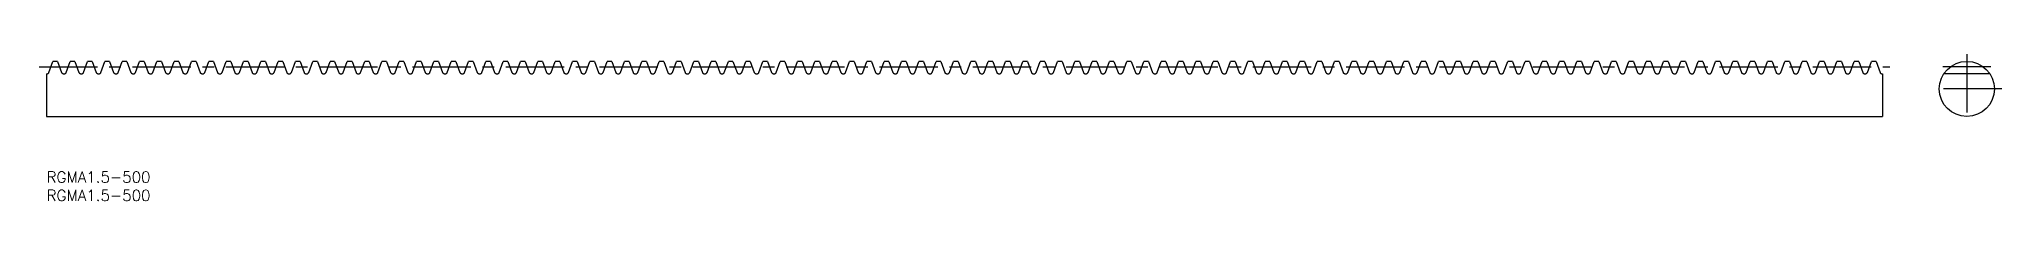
# Model space of a CAD drawing. Extents: x -2 to 532, y -8 to 32.
import ezdxf

# ---------------------------------------------------------------- set-up
doc = ezdxf.new("R2010")
doc.units = 0
doc.header["$LTSCALE"] = 0.5
doc.linetypes.add('CENTER', pattern=[50.8, 31.75, -6.35, 6.35, -6.35])
for name, color, linetype in [('MSM_CENTER', 1, 'CENTER'), ('MSM_CONTINUOUS', 7, 'CONTINUOUS'), ('MSM_PART_NUMBER', 7, 'CONTINUOUS')]:
    doc.layers.add(name, color=color, linetype=linetype)
doc.styles.get("Standard").update_dxf_attribs({"font": 'txt.shx', "height": 3, "bigfont": 'bigfont.shx'})

# ---------------------------------------------------------------- blocks, each defined once
blk = doc.blocks.new('*U2')
at = {"layer": 'MSM_PART_NUMBER'}
blk.add_text('RGMA1.5-500', height=3, dxfattribs=at).set_placement((0, -3))
blk = doc.blocks.new('*U3')
at = {"layer": 'MSM_PART_NUMBER'}
blk.add_text('RGMA1.5-500', height=3, dxfattribs=at).set_placement((0, -8))

msp = doc.modelspace()

# ---------------------------------------------------------------- linework, layer by layer
at = {"layer": 'MSM_CENTER'}
for p, q in [((-2, 28.5), (501.51, 28.5)), ((529, 28.5), (516, 28.5)), ((522.5, 32), (522.5, 13)), ((532, 22.5), (513, 22.5))]:
    msp.add_line(p, q, dxfattribs=at)
at = {"layer": 'MSM_CONTINUOUS'}
for p, q in [((0.63, 27), (1.72, 30)), ((2.99, 30), (1.72, 30)), ((2.99, 30), (4.08, 27)), ((5.34, 27), (6.43, 30)), ((7.7, 30), (6.43, 30)), ((7.7, 30), (8.79, 27)), ((10.05, 27), (11.15, 30)), ((12.41, 30), (11.15, 30)), ((12.41, 30), (13.5, 27)), ((14.77, 27), (15.86, 30)), ((17.12, 30), (15.86, 30)), ((17.12, 30), (18.22, 27)), ((19.48, 27), (20.57, 30)), ((21.84, 30), (20.57, 30)), ((21.84, 30), (22.93, 27)), ((24.19, 27), (25.28, 30)), ((26.55, 30), (25.28, 30)), ((26.55, 30), (27.64, 27)), ((28.9, 27), (30, 30)), ((31.26, 30), (30, 30)), ((31.26, 30), (32.35, 27)), ((33.62, 27), (34.71, 30)), ((35.97, 30), (34.71, 30)), ((35.97, 30), (37.06, 27)), ((38.33, 27), (39.42, 30)), ((40.69, 30), (39.42, 30)), ((40.69, 30), (41.78, 27)), ((43.04, 27), (44.13, 30)), ((45.4, 30), (44.13, 30)), ((45.4, 30), (46.49, 27)), ((47.75, 27), (48.85, 30)), ((50.11, 30), (48.85, 30)), ((50.11, 30), (51.2, 27)), ((52.47, 27), (53.56, 30)), ((54.82, 30), (53.56, 30)), ((54.82, 30), (55.91, 27)), ((57.18, 27), (58.27, 30)), ((59.53, 30), (58.27, 30)), ((59.53, 30), (60.63, 27)), ((61.89, 27), (62.98, 30)), ((64.25, 30), (62.98, 30)), ((64.25, 30), (65.34, 27)), ((66.6, 27), (67.7, 30)), ((68.96, 30), (67.7, 30)), ((68.96, 30), (70.05, 27)), ((71.32, 27), (72.41, 30)), ((73.67, 30), (72.41, 30)), ((73.67, 30), (74.76, 27)), ((76.03, 27), (77.12, 30)), ((78.38, 30), (77.12, 30)), ((78.38, 30), (79.48, 27)), ((80.74, 27), (81.83, 30)), ((83.1, 30), (81.83, 30)), ((83.1, 30), (84.19, 27)), ((85.45, 27), (86.55, 30)), ((87.81, 30), (86.55, 30)), ((87.81, 30), (88.9, 27)), ((90.17, 27), (91.26, 30)), ((92.52, 30), (91.26, 30)), ((92.52, 30), (93.61, 27)), ((94.88, 27), (95.97, 30)), ((97.23, 30), (95.97, 30)), ((97.23, 30), (98.33, 27)), ((99.59, 27), (100.68, 30)), ((101.95, 30), (100.68, 30)), ((101.95, 30), (103.04, 27)), ((104.3, 27), (105.39, 30)), ((106.66, 30), (105.39, 30)), ((106.66, 30), (107.75, 27)), ((109.02, 27), (110.11, 30)), ((111.37, 30), (110.11, 30)), ((111.37, 30), (112.46, 27)), ((113.73, 27), (114.82, 30)), ((116.08, 30), (114.82, 30)), ((116.08, 30), (117.18, 27)), ((118.44, 27), (119.53, 30)), ((120.8, 30), (119.53, 30)), ((120.8, 30), (121.89, 27)), ((123.15, 27), (124.24, 30)), ((125.51, 30), (124.24, 30)), ((125.51, 30), (126.6, 27)), ((127.86, 27), (128.96, 30)), ((130.22, 30), (128.96, 30)), ((130.22, 30), (131.31, 27)), ((132.58, 27), (133.67, 30)), ((134.93, 30), (133.67, 30)), ((134.93, 30), (136.03, 27)), ((137.29, 27), (138.38, 30)), ((139.65, 30), (138.38, 30)), ((139.65, 30), (140.74, 27)), ((142, 27), (143.09, 30)), ((144.36, 30), (143.09, 30)), ((144.36, 30), (145.45, 27)), ((146.71, 27), (147.81, 30)), ((149.07, 30), (147.81, 30)), ((149.07, 30), (150.16, 27)), ((151.43, 27), (152.52, 30)), ((153.78, 30), (152.52, 30)), ((153.78, 30), (154.87, 27)), ((156.14, 27), (157.23, 30)), ((158.5, 30), (157.23, 30)), ((158.5, 30), (159.59, 27)), ((160.85, 27), (161.94, 30)), ((163.21, 30), (161.94, 30)), ((163.21, 30), (164.3, 27)), ((165.56, 27), (166.66, 30)), ((167.92, 30), (166.66, 30)), ((167.92, 30), (169.01, 27)), ((170.28, 27), (171.37, 30)), ((172.63, 30), (171.37, 30)), ((172.63, 30), (173.72, 27)), ((174.99, 27), (176.08, 30)), ((177.34, 30), (176.08, 30)), ((177.34, 30), (178.44, 27)), ((179.7, 27), (180.79, 30)), ((182.06, 30), (180.79, 30)), ((182.06, 30), (183.15, 27)), ((184.41, 27), (185.51, 30)), ((186.77, 30), (185.51, 30)), ((186.77, 30), (187.86, 27)), ((189.13, 27), (190.22, 30)), ((191.48, 30), (190.22, 30)), ((191.48, 30), (192.57, 27)), ((193.84, 27), (194.93, 30)), ((196.19, 30), (194.93, 30)), ((196.19, 30), (197.29, 27)), ((198.55, 27), (199.64, 30)), ((200.91, 30), (199.64, 30)), ((200.91, 30), (202, 27)), ((203.26, 27), (204.36, 30)), ((205.62, 30), (204.36, 30)), ((205.62, 30), (206.71, 27)), ((207.98, 27), (209.07, 30)), ((210.33, 30), (209.07, 30)), ((210.33, 30), (211.42, 27)), ((212.69, 27), (213.78, 30)), ((215.04, 30), (213.78, 30)), ((215.04, 30), (216.14, 27)), ((217.4, 27), (218.49, 30)), ((219.76, 30), (218.49, 30)), ((219.76, 30), (220.85, 27)), ((222.11, 27), (223.2, 30)), ((224.47, 30), (223.2, 30)), ((224.47, 30), (225.56, 27)), ((226.83, 27), (227.92, 30)), ((229.18, 30), (227.92, 30)), ((229.18, 30), (230.27, 27)), ((231.54, 27), (232.63, 30)), ((233.89, 30), (232.63, 30)), ((233.89, 30), (234.99, 27)), ((236.25, 27), (237.34, 30)), ((238.61, 30), (237.34, 30)), ((238.61, 30), (239.7, 27)), ((240.96, 27), (242.05, 30)), ((243.32, 30), (242.05, 30)), ((243.32, 30), (244.41, 27)), ((245.67, 27), (246.77, 30)), ((248.03, 30), (246.77, 30)), ((248.03, 30), (249.12, 27)), ((250.39, 27), (251.48, 30)), ((252.74, 30), (251.48, 30)), ((252.74, 30), (253.84, 27)), ((255.1, 27), (256.19, 30)), ((257.46, 30), (256.19, 30)), ((257.46, 30), (258.55, 27)), ((259.81, 27), (260.9, 30)), ((262.17, 30), (260.9, 30)), ((262.17, 30), (263.26, 27)), ((264.52, 27), (265.62, 30)), ((266.88, 30), (265.62, 30)), ((266.88, 30), (267.97, 27)), ((269.24, 27), (270.33, 30)), ((271.59, 30), (270.33, 30)), ((271.59, 30), (272.68, 27)), ((273.95, 27), (275.04, 30)), ((276.31, 30), (275.04, 30)), ((276.31, 30), (277.4, 27)), ((278.66, 27), (279.75, 30)), ((281.02, 30), (279.75, 30)), ((281.02, 30), (282.11, 27)), ((283.37, 27), (284.47, 30)), ((285.73, 30), (284.47, 30)), ((285.73, 30), (286.82, 27)), ((288.09, 27), (289.18, 30)), ((290.44, 30), (289.18, 30)), ((290.44, 30), (291.53, 27)), ((292.8, 27), (293.89, 30)), ((295.15, 30), (293.89, 30)), ((295.15, 30), (296.25, 27)), ((297.51, 27), (298.6, 30)), ((299.87, 30), (298.6, 30)), ((299.87, 30), (300.96, 27)), ((302.22, 27), (303.32, 30)), ((304.58, 30), (303.32, 30)), ((304.58, 30), (305.67, 27)), ((306.94, 27), (308.03, 30)), ((309.29, 30), (308.03, 30)), ((309.29, 30), (310.38, 27)), ((311.65, 27), (312.74, 30)), ((314, 30), (312.74, 30)), ((314, 30), (315.1, 27)), ((316.36, 27), (317.45, 30)), ((318.72, 30), (317.45, 30)), ((318.72, 30), (319.81, 27)), ((321.07, 27), (322.17, 30)), ((323.43, 30), (322.17, 30)), ((323.43, 30), (324.52, 27)), ((325.79, 27), (326.88, 30)), ((328.14, 30), (326.88, 30)), ((328.14, 30), (329.23, 27)), ((330.5, 27), (331.59, 30)), ((332.85, 30), (331.59, 30)), ((332.85, 30), (333.95, 27)), ((335.21, 27), (336.3, 30)), ((337.57, 30), (336.3, 30)), ((337.57, 30), (338.66, 27)), ((339.92, 27), (341.01, 30)), ((342.28, 30), (341.01, 30)), ((342.28, 30), (343.37, 27)), ((344.64, 27), (345.73, 30)), ((346.99, 30), (345.73, 30)), ((346.99, 30), (348.08, 27)), ((349.35, 27), (350.44, 30)), ((351.7, 30), (350.44, 30)), ((351.7, 30), (352.8, 27)), ((354.06, 27), (355.15, 30)), ((356.42, 30), (355.15, 30)), ((356.42, 30), (357.51, 27)), ((358.77, 27), (359.86, 30)), ((361.13, 30), (359.86, 30)), ((361.13, 30), (362.22, 27)), ((363.48, 27), (364.58, 30)), ((365.84, 30), (364.58, 30)), ((365.84, 30), (366.93, 27)), ((368.2, 27), (369.29, 30)), ((370.55, 30), (369.29, 30)), ((370.55, 30), (371.65, 27)), ((372.91, 27), (374, 30)), ((375.27, 30), (374, 30)), ((375.27, 30), (376.36, 27)), ((377.62, 27), (378.71, 30)), ((379.98, 30), (378.71, 30)), ((379.98, 30), (381.07, 27)), ((382.33, 27), (383.43, 30)), ((384.69, 30), (383.43, 30)), ((384.69, 30), (385.78, 27)), ((387.05, 27), (388.14, 30)), ((389.4, 30), (388.14, 30)), ((389.4, 30), (390.49, 27)), ((391.76, 27), (392.85, 30)), ((394.12, 30), (392.85, 30)), ((394.12, 30), (395.21, 27)), ((396.47, 27), (397.56, 30)), ((398.83, 30), (397.56, 30)), ((398.83, 30), (399.92, 27)), ((401.18, 27), (402.28, 30)), ((403.54, 30), (402.28, 30)), ((403.54, 30), (404.63, 27)), ((405.9, 27), (406.99, 30)), ((408.25, 30), (406.99, 30)), ((408.25, 30), (409.34, 27)), ((410.61, 27), (411.7, 30)), ((412.96, 30), (411.7, 30)), ((412.96, 30), (414.06, 27)), ((415.32, 27), (416.41, 30)), ((417.68, 30), (416.41, 30)), ((417.68, 30), (418.77, 27)), ((420.03, 27), (421.13, 30)), ((422.39, 30), (421.13, 30)), ((422.39, 30), (423.48, 27)), ((424.75, 27), (425.84, 30)), ((427.1, 30), (425.84, 30)), ((427.1, 30), (428.19, 27)), ((429.46, 27), (430.55, 30)), ((431.81, 30), (430.55, 30)), ((431.81, 30), (432.91, 27)), ((434.17, 27), (435.26, 30)), ((436.53, 30), (435.26, 30)), ((436.53, 30), (437.62, 27)), ((438.88, 27), (439.98, 30)), ((441.24, 30), (439.98, 30)), ((441.24, 30), (442.33, 27)), ((443.6, 27), (444.69, 30)), ((445.95, 30), (444.69, 30)), ((445.95, 30), (447.04, 27)), ((448.31, 27), (449.4, 30)), ((450.66, 30), (449.4, 30)), ((450.66, 30), (451.76, 27)), ((453.02, 27), (454.11, 30)), ((455.38, 30), (454.11, 30)), ((455.38, 30), (456.47, 27)), ((457.73, 27), (458.82, 30)), ((460.09, 30), (458.82, 30)), ((460.09, 30), (461.18, 27)), ((462.45, 27), (463.54, 30)), ((464.8, 30), (463.54, 30)), ((464.8, 30), (465.89, 27)), ((467.16, 27), (468.25, 30)), ((469.51, 30), (468.25, 30)), ((469.51, 30), (470.61, 27)), ((471.87, 27), (472.96, 30)), ((474.23, 30), (472.96, 30)), ((474.23, 30), (475.32, 27)), ((476.58, 27), (477.67, 30)), ((478.94, 30), (477.67, 30)), ((478.94, 30), (480.03, 27)), ((481.29, 27), (482.39, 30)), ((483.65, 30), (482.39, 30)), ((483.65, 30), (484.74, 27)), ((486.01, 27), (487.1, 30)), ((488.36, 30), (487.1, 30)), ((488.36, 30), (489.46, 27)), ((490.72, 27), (491.81, 30)), ((493.08, 30), (491.81, 30)), ((493.08, 30), (494.17, 27)), ((495.43, 27), (496.52, 30)), ((497.79, 30), (496.52, 30)), ((497.79, 30), (498.88, 27)), ((0, 26.62), (0.09, 26.62)), ((0, 26.62), (0, 15)), ((4.61, 26.62), (4.81, 26.62)), ((9.33, 26.62), (9.52, 26.62)), ((14.04, 26.62), (14.23, 26.62)), ((18.75, 26.62), (18.94, 26.62)), ((23.46, 26.62), (23.66, 26.62)), ((28.18, 26.62), (28.37, 26.62)), ((32.89, 26.62), (33.08, 26.62)), ((37.6, 26.62), (37.79, 26.62)), ((42.31, 26.62), (42.51, 26.62)), ((47.03, 26.62), (47.22, 26.62)), ((51.74, 26.62), (51.93, 26.62)), ((56.45, 26.62), (56.64, 26.62)), ((61.16, 26.62), (61.36, 26.62)), ((65.87, 26.62), (66.07, 26.62)), ((70.59, 26.62), (70.78, 26.62)), ((75.3, 26.62), (75.49, 26.62)), ((80.01, 26.62), (80.21, 26.62)), ((84.72, 26.62), (84.92, 26.62)), ((89.44, 26.62), (89.63, 26.62)), ((94.15, 26.62), (94.34, 26.62)), ((98.86, 26.62), (99.05, 26.62)), ((103.57, 26.62), (103.77, 26.62)), ((108.29, 26.62), (108.48, 26.62)), ((113, 26.62), (113.19, 26.62)), ((117.71, 26.62), (117.9, 26.62)), ((122.42, 26.62), (122.62, 26.62)), ((127.14, 26.62), (127.33, 26.62)), ((131.85, 26.62), (132.04, 26.62)), ((136.56, 26.62), (136.75, 26.62)), ((141.27, 26.62), (141.47, 26.62)), ((145.99, 26.62), (146.18, 26.62)), ((150.7, 26.62), (150.89, 26.62)), ((155.41, 26.62), (155.6, 26.62)), ((160.12, 26.62), (160.32, 26.62)), ((164.84, 26.62), (165.03, 26.62)), ((169.55, 26.62), (169.74, 26.62)), ((174.26, 26.62), (174.45, 26.62)), ((178.97, 26.62), (179.17, 26.62)), ((183.68, 26.62), (183.88, 26.62)), ((188.4, 26.62), (188.59, 26.62)), ((193.11, 26.62), (193.3, 26.62)), ((197.82, 26.62), (198.02, 26.62)), ((202.53, 26.62), (202.73, 26.62)), ((207.25, 26.62), (207.44, 26.62)), ((211.96, 26.62), (212.15, 26.62)), ((216.67, 26.62), (216.86, 26.62)), ((221.38, 26.62), (221.58, 26.62)), ((226.1, 26.62), (226.29, 26.62)), ((230.81, 26.62), (231, 26.62)), ((235.52, 26.62), (235.71, 26.62)), ((240.23, 26.62), (240.43, 26.62)), ((244.95, 26.62), (245.14, 26.62)), ((249.66, 26.62), (249.85, 26.62)), ((254.37, 26.62), (254.56, 26.62)), ((259.08, 26.62), (259.28, 26.62)), ((263.8, 26.62), (263.99, 26.62)), ((268.51, 26.62), (268.7, 26.62)), ((273.22, 26.62), (273.41, 26.62)), ((277.93, 26.62), (278.13, 26.62)), ((282.65, 26.62), (282.84, 26.62)), ((287.36, 26.62), (287.55, 26.62)), ((292.07, 26.62), (292.26, 26.62)), ((296.78, 26.62), (296.98, 26.62)), ((301.49, 26.62), (301.69, 26.62)), ((306.21, 26.62), (306.4, 26.62)), ((310.92, 26.62), (311.11, 26.62)), ((315.63, 26.62), (315.83, 26.62)), ((320.34, 26.62), (320.54, 26.62)), ((325.06, 26.62), (325.25, 26.62)), ((329.77, 26.62), (329.96, 26.62)), ((334.48, 26.62), (334.67, 26.62)), ((339.19, 26.62), (339.39, 26.62)), ((343.91, 26.62), (344.1, 26.62)), ((348.62, 26.62), (348.81, 26.62)), ((353.33, 26.62), (353.52, 26.62)), ((358.04, 26.62), (358.24, 26.62)), ((362.76, 26.62), (362.95, 26.62)), ((367.47, 26.62), (367.66, 26.62)), ((372.18, 26.62), (372.37, 26.62)), ((376.89, 26.62), (377.09, 26.62)), ((381.61, 26.62), (381.8, 26.62)), ((386.32, 26.62), (386.51, 26.62)), ((391.03, 26.62), (391.22, 26.62)), ((395.74, 26.62), (395.94, 26.62)), ((400.46, 26.62), (400.65, 26.62)), ((405.17, 26.62), (405.36, 26.62)), ((409.88, 26.62), (410.07, 26.62)), ((414.59, 26.62), (414.79, 26.62)), ((419.3, 26.62), (419.5, 26.62)), ((424.02, 26.62), (424.21, 26.62)), ((428.73, 26.62), (428.92, 26.62)), ((433.44, 26.62), (433.64, 26.62)), ((438.15, 26.62), (438.35, 26.62)), ((442.87, 26.62), (443.06, 26.62)), ((447.58, 26.62), (447.77, 26.62)), ((452.29, 26.62), (452.48, 26.62)), ((457, 26.62), (457.2, 26.62)), ((461.72, 26.62), (461.91, 26.62)), ((466.43, 26.62), (466.62, 26.62)), ((471.14, 26.62), (471.33, 26.62)), ((475.85, 26.62), (476.05, 26.62)), ((480.57, 26.62), (480.76, 26.62)), ((485.28, 26.62), (485.47, 26.62)), ((489.99, 26.62), (490.18, 26.62)), ((494.7, 26.62), (494.9, 26.62)), ((499.42, 26.62), (499.51, 26.62)), ((499.51, 26.62), (499.51, 15)), ((528.76, 26.62), (516.24, 26.62)), ((0, 15), (499.51, 15))]:
    msp.add_line(p, q, dxfattribs=at)
for points in [[(0.09, 26.62, 0), (0.18, 26.63, 0), (0.26, 26.65, 0), (0.34, 26.68, 0), (0.41, 26.72, 0), (0.47, 26.77, 0), (0.53, 26.82, 0), (0.58, 26.89, 0), (0.62, 26.97, 0), (0.63, 27, 0)], [(4.08, 27, 0), (4.12, 26.91, 0), (4.18, 26.82, 0), (4.24, 26.76, 0), (4.32, 26.71, 0), (4.41, 26.66, 0), (4.5, 26.64, 0), (4.61, 26.62, 0)], [(4.81, 26.62, 0), (4.89, 26.63, 0), (4.97, 26.65, 0), (5.05, 26.68, 0), (5.12, 26.72, 0), (5.18, 26.77, 0), (5.24, 26.82, 0), (5.29, 26.89, 0), (5.33, 26.97, 0), (5.34, 27, 0)], [(8.79, 27, 0), (8.83, 26.91, 0), (8.89, 26.82, 0), (8.96, 26.76, 0), (9.03, 26.71, 0), (9.12, 26.66, 0), (9.21, 26.64, 0), (9.33, 26.62, 0)], [(9.52, 26.62, 0), (9.6, 26.63, 0), (9.68, 26.65, 0), (9.76, 26.68, 0), (9.83, 26.72, 0), (9.9, 26.77, 0), (9.95, 26.82, 0), (10, 26.89, 0), (10.04, 26.97, 0), (10.05, 27, 0)], [(13.5, 27, 0), (13.55, 26.91, 0), (13.61, 26.82, 0), (13.67, 26.76, 0), (13.74, 26.71, 0), (13.83, 26.66, 0), (13.93, 26.64, 0), (14.04, 26.62, 0)], [(14.23, 26.62, 0), (14.32, 26.63, 0), (14.4, 26.65, 0), (14.47, 26.68, 0), (14.54, 26.72, 0), (14.61, 26.77, 0), (14.66, 26.82, 0), (14.72, 26.89, 0), (14.76, 26.97, 0), (14.77, 27, 0)], [(18.22, 27, 0), (18.26, 26.91, 0), (18.32, 26.82, 0), (18.38, 26.76, 0), (18.46, 26.71, 0), (18.54, 26.66, 0), (18.64, 26.64, 0), (18.75, 26.62, 0)], [(18.94, 26.62, 0), (19.03, 26.63, 0), (19.11, 26.65, 0), (19.19, 26.68, 0), (19.25, 26.72, 0), (19.32, 26.77, 0), (19.38, 26.82, 0), (19.43, 26.89, 0), (19.47, 26.97, 0), (19.48, 27, 0)], [(22.93, 27, 0), (22.97, 26.91, 0), (23.03, 26.82, 0), (23.09, 26.76, 0), (23.17, 26.71, 0), (23.26, 26.66, 0), (23.35, 26.64, 0), (23.46, 26.62, 0)], [(23.66, 26.62, 0), (23.74, 26.63, 0), (23.82, 26.65, 0), (23.9, 26.68, 0), (23.97, 26.72, 0), (24.03, 26.77, 0), (24.09, 26.82, 0), (24.14, 26.89, 0), (24.18, 26.97, 0), (24.19, 27, 0)], [(27.64, 27, 0), (27.68, 26.91, 0), (27.74, 26.82, 0), (27.81, 26.76, 0), (27.88, 26.71, 0), (27.97, 26.66, 0), (28.06, 26.64, 0), (28.18, 26.62, 0)], [(28.37, 26.62, 0), (28.45, 26.63, 0), (28.53, 26.65, 0), (28.61, 26.68, 0), (28.68, 26.72, 0), (28.74, 26.77, 0), (28.8, 26.82, 0), (28.85, 26.89, 0), (28.89, 26.97, 0), (28.9, 27, 0)], [(32.35, 27, 0), (32.4, 26.91, 0), (32.46, 26.82, 0), (32.52, 26.76, 0), (32.59, 26.71, 0), (32.68, 26.66, 0), (32.77, 26.64, 0), (32.89, 26.62, 0)], [(33.08, 26.62, 0), (33.16, 26.63, 0), (33.25, 26.65, 0), (33.32, 26.68, 0), (33.39, 26.72, 0), (33.46, 26.77, 0), (33.51, 26.82, 0), (33.57, 26.89, 0), (33.6, 26.97, 0), (33.62, 27, 0)], [(37.06, 27, 0), (37.11, 26.91, 0), (37.17, 26.82, 0), (37.23, 26.76, 0), (37.31, 26.71, 0), (37.39, 26.66, 0), (37.49, 26.64, 0), (37.6, 26.62, 0)], [(37.79, 26.62, 0), (37.88, 26.63, 0), (37.96, 26.65, 0), (38.03, 26.68, 0), (38.1, 26.72, 0), (38.17, 26.77, 0), (38.23, 26.82, 0), (38.28, 26.89, 0), (38.32, 26.97, 0), (38.33, 27, 0)], [(41.78, 27, 0), (41.82, 26.91, 0), (41.88, 26.82, 0), (41.94, 26.76, 0), (42.02, 26.71, 0), (42.11, 26.66, 0), (42.2, 26.64, 0), (42.31, 26.62, 0)], [(42.51, 26.62, 0), (42.59, 26.63, 0), (42.67, 26.65, 0), (42.75, 26.68, 0), (42.82, 26.72, 0), (42.88, 26.77, 0), (42.94, 26.82, 0), (42.99, 26.89, 0), (43.03, 26.97, 0), (43.04, 27, 0)], [(46.49, 27, 0), (46.53, 26.91, 0), (46.59, 26.82, 0), (46.66, 26.76, 0), (46.73, 26.71, 0), (46.82, 26.66, 0), (46.91, 26.64, 0), (47.03, 26.62, 0)], [(47.22, 26.62, 0), (47.3, 26.63, 0), (47.38, 26.65, 0), (47.46, 26.68, 0), (47.53, 26.72, 0), (47.59, 26.77, 0), (47.65, 26.82, 0), (47.7, 26.89, 0), (47.74, 26.97, 0), (47.75, 27, 0)], [(51.2, 27, 0), (51.24, 26.91, 0), (51.31, 26.82, 0), (51.37, 26.76, 0), (51.44, 26.71, 0), (51.53, 26.66, 0), (51.62, 26.64, 0), (51.74, 26.62, 0)], [(51.93, 26.62, 0), (52.01, 26.63, 0), (52.1, 26.65, 0), (52.17, 26.68, 0), (52.24, 26.72, 0), (52.31, 26.77, 0), (52.36, 26.82, 0), (52.41, 26.89, 0), (52.45, 26.97, 0), (52.47, 27, 0)], [(55.91, 27, 0), (55.96, 26.91, 0), (56.02, 26.82, 0), (56.08, 26.76, 0), (56.16, 26.71, 0), (56.24, 26.66, 0), (56.34, 26.64, 0), (56.45, 26.62, 0)], [(56.64, 26.62, 0), (56.73, 26.63, 0), (56.81, 26.65, 0), (56.88, 26.68, 0), (56.95, 26.72, 0), (57.02, 26.77, 0), (57.07, 26.82, 0), (57.13, 26.89, 0), (57.17, 26.97, 0), (57.18, 27, 0)], [(60.63, 27, 0), (60.67, 26.91, 0), (60.73, 26.82, 0), (60.79, 26.76, 0), (60.87, 26.71, 0), (60.95, 26.66, 0), (61.05, 26.64, 0), (61.16, 26.62, 0)], [(61.36, 26.62, 0), (61.44, 26.63, 0), (61.52, 26.65, 0), (61.6, 26.68, 0), (61.67, 26.72, 0), (61.73, 26.77, 0), (61.79, 26.82, 0), (61.84, 26.89, 0), (61.88, 26.97, 0), (61.89, 27, 0)], [(65.34, 27, 0), (65.38, 26.91, 0), (65.44, 26.82, 0), (65.51, 26.76, 0), (65.58, 26.71, 0), (65.67, 26.66, 0), (65.76, 26.64, 0), (65.87, 26.62, 0)], [(66.07, 26.62, 0), (66.15, 26.63, 0), (66.23, 26.65, 0), (66.31, 26.68, 0), (66.38, 26.72, 0), (66.44, 26.77, 0), (66.5, 26.82, 0), (66.55, 26.89, 0), (66.59, 26.97, 0), (66.6, 27, 0)], [(70.05, 27, 0), (70.09, 26.91, 0), (70.15, 26.82, 0), (70.22, 26.76, 0), (70.29, 26.71, 0), (70.38, 26.66, 0), (70.47, 26.64, 0), (70.59, 26.62, 0)], [(70.78, 26.62, 0), (70.86, 26.63, 0), (70.95, 26.65, 0), (71.02, 26.68, 0), (71.09, 26.72, 0), (71.16, 26.77, 0), (71.21, 26.82, 0), (71.26, 26.89, 0), (71.3, 26.97, 0), (71.32, 27, 0)], [(74.76, 27, 0), (74.81, 26.91, 0), (74.87, 26.82, 0), (74.93, 26.76, 0), (75.01, 26.71, 0), (75.09, 26.66, 0), (75.19, 26.64, 0), (75.3, 26.62, 0)], [(75.49, 26.62, 0), (75.58, 26.63, 0), (75.66, 26.65, 0), (75.73, 26.68, 0), (75.8, 26.72, 0), (75.87, 26.77, 0), (75.92, 26.82, 0), (75.98, 26.89, 0), (76.02, 26.97, 0), (76.03, 27, 0)], [(79.48, 27, 0), (79.52, 26.91, 0), (79.58, 26.82, 0), (79.64, 26.76, 0), (79.72, 26.71, 0), (79.8, 26.66, 0), (79.9, 26.64, 0), (80.01, 26.62, 0)], [(80.21, 26.62, 0), (80.29, 26.63, 0), (80.37, 26.65, 0), (80.45, 26.68, 0), (80.52, 26.72, 0), (80.58, 26.77, 0), (80.64, 26.82, 0), (80.69, 26.89, 0), (80.73, 26.97, 0), (80.74, 27, 0)], [(84.19, 27, 0), (84.23, 26.91, 0), (84.29, 26.82, 0), (84.36, 26.76, 0), (84.43, 26.71, 0), (84.52, 26.66, 0), (84.61, 26.64, 0), (84.72, 26.62, 0)], [(84.92, 26.62, 0), (85, 26.63, 0), (85.08, 26.65, 0), (85.16, 26.68, 0), (85.23, 26.72, 0), (85.29, 26.77, 0), (85.35, 26.82, 0), (85.4, 26.89, 0), (85.44, 26.97, 0), (85.45, 27, 0)], [(88.9, 27, 0), (88.94, 26.91, 0), (89, 26.82, 0), (89.07, 26.76, 0), (89.14, 26.71, 0), (89.23, 26.66, 0), (89.32, 26.64, 0), (89.44, 26.62, 0)], [(89.63, 26.62, 0), (89.71, 26.63, 0), (89.79, 26.65, 0), (89.87, 26.68, 0), (89.94, 26.72, 0), (90.01, 26.77, 0), (90.06, 26.82, 0), (90.11, 26.89, 0), (90.15, 26.97, 0), (90.17, 27, 0)], [(93.61, 27, 0), (93.66, 26.91, 0), (93.72, 26.82, 0), (93.78, 26.76, 0), (93.86, 26.71, 0), (93.94, 26.66, 0), (94.04, 26.64, 0), (94.15, 26.62, 0)], [(94.34, 26.62, 0), (94.43, 26.63, 0), (94.51, 26.65, 0), (94.58, 26.68, 0), (94.65, 26.72, 0), (94.72, 26.77, 0), (94.77, 26.82, 0), (94.83, 26.89, 0), (94.87, 26.97, 0), (94.88, 27, 0)], [(98.33, 27, 0), (98.37, 26.91, 0), (98.43, 26.82, 0), (98.49, 26.76, 0), (98.57, 26.71, 0), (98.65, 26.66, 0), (98.75, 26.64, 0), (98.86, 26.62, 0)], [(99.05, 26.62, 0), (99.14, 26.63, 0), (99.22, 26.65, 0), (99.3, 26.68, 0), (99.37, 26.72, 0), (99.43, 26.77, 0), (99.49, 26.82, 0), (99.54, 26.89, 0), (99.58, 26.97, 0), (99.59, 27, 0)], [(103.04, 27, 0), (103.08, 26.91, 0), (103.14, 26.82, 0), (103.21, 26.76, 0), (103.28, 26.71, 0), (103.37, 26.66, 0), (103.46, 26.64, 0), (103.57, 26.62, 0)], [(103.77, 26.62, 0), (103.85, 26.63, 0), (103.93, 26.65, 0), (104.01, 26.68, 0), (104.08, 26.72, 0), (104.14, 26.77, 0), (104.2, 26.82, 0), (104.25, 26.89, 0), (104.29, 26.97, 0), (104.3, 27, 0)], [(107.75, 27, 0), (107.79, 26.91, 0), (107.85, 26.82, 0), (107.92, 26.76, 0), (107.99, 26.71, 0), (108.08, 26.66, 0), (108.17, 26.64, 0), (108.29, 26.62, 0)], [(108.48, 26.62, 0), (108.56, 26.63, 0), (108.64, 26.65, 0), (108.72, 26.68, 0), (108.79, 26.72, 0), (108.86, 26.77, 0), (108.91, 26.82, 0), (108.96, 26.89, 0), (109, 26.97, 0), (109.02, 27, 0)], [(112.46, 27, 0), (112.51, 26.91, 0), (112.57, 26.82, 0), (112.63, 26.76, 0), (112.7, 26.71, 0), (112.79, 26.66, 0), (112.89, 26.64, 0), (113, 26.62, 0)], [(113.19, 26.62, 0), (113.28, 26.63, 0), (113.36, 26.65, 0), (113.43, 26.68, 0), (113.5, 26.72, 0), (113.57, 26.77, 0), (113.62, 26.82, 0), (113.68, 26.89, 0), (113.72, 26.97, 0), (113.73, 27, 0)], [(117.18, 27, 0), (117.22, 26.91, 0), (117.28, 26.82, 0), (117.34, 26.76, 0), (117.42, 26.71, 0), (117.5, 26.66, 0), (117.6, 26.64, 0), (117.71, 26.62, 0)], [(117.9, 26.62, 0), (117.99, 26.63, 0), (118.07, 26.65, 0), (118.15, 26.68, 0), (118.22, 26.72, 0), (118.28, 26.77, 0), (118.34, 26.82, 0), (118.39, 26.89, 0), (118.43, 26.97, 0), (118.44, 27, 0)], [(121.89, 27, 0), (121.93, 26.91, 0), (121.99, 26.82, 0), (122.05, 26.76, 0), (122.13, 26.71, 0), (122.22, 26.66, 0), (122.31, 26.64, 0), (122.42, 26.62, 0)], [(122.62, 26.62, 0), (122.7, 26.63, 0), (122.78, 26.65, 0), (122.86, 26.68, 0), (122.93, 26.72, 0), (122.99, 26.77, 0), (123.05, 26.82, 0), (123.1, 26.89, 0), (123.14, 26.97, 0), (123.15, 27, 0)], [(126.6, 27, 0), (126.64, 26.91, 0), (126.7, 26.82, 0), (126.77, 26.76, 0), (126.84, 26.71, 0), (126.93, 26.66, 0), (127.02, 26.64, 0), (127.14, 26.62, 0)], [(127.33, 26.62, 0), (127.41, 26.63, 0), (127.49, 26.65, 0), (127.57, 26.68, 0), (127.64, 26.72, 0), (127.71, 26.77, 0), (127.76, 26.82, 0), (127.81, 26.89, 0), (127.85, 26.97, 0), (127.86, 27, 0)], [(131.31, 27, 0), (131.36, 26.91, 0), (131.42, 26.82, 0), (131.48, 26.76, 0), (131.55, 26.71, 0), (131.64, 26.66, 0), (131.74, 26.64, 0), (131.85, 26.62, 0)], [(132.04, 26.62, 0), (132.13, 26.63, 0), (132.21, 26.65, 0), (132.28, 26.68, 0), (132.35, 26.72, 0), (132.42, 26.77, 0), (132.47, 26.82, 0), (132.53, 26.89, 0), (132.57, 26.97, 0), (132.58, 27, 0)], [(136.03, 27, 0), (136.07, 26.91, 0), (136.13, 26.82, 0), (136.19, 26.76, 0), (136.27, 26.71, 0), (136.35, 26.66, 0), (136.45, 26.64, 0), (136.56, 26.62, 0)], [(136.75, 26.62, 0), (136.84, 26.63, 0), (136.92, 26.65, 0), (137, 26.68, 0), (137.06, 26.72, 0), (137.13, 26.77, 0), (137.19, 26.82, 0), (137.24, 26.89, 0), (137.28, 26.97, 0), (137.29, 27, 0)], [(140.74, 27, 0), (140.78, 26.91, 0), (140.84, 26.82, 0), (140.9, 26.76, 0), (140.98, 26.71, 0), (141.07, 26.66, 0), (141.16, 26.64, 0), (141.27, 26.62, 0)], [(141.47, 26.62, 0), (141.55, 26.63, 0), (141.63, 26.65, 0), (141.71, 26.68, 0), (141.78, 26.72, 0), (141.84, 26.77, 0), (141.9, 26.82, 0), (141.95, 26.89, 0), (141.99, 26.97, 0), (142, 27, 0)], [(145.45, 27, 0), (145.49, 26.91, 0), (145.55, 26.82, 0), (145.62, 26.76, 0), (145.69, 26.71, 0), (145.78, 26.66, 0), (145.87, 26.64, 0), (145.99, 26.62, 0)], [(146.18, 26.62, 0), (146.26, 26.63, 0), (146.34, 26.65, 0), (146.42, 26.68, 0), (146.49, 26.72, 0), (146.55, 26.77, 0), (146.61, 26.82, 0), (146.66, 26.89, 0), (146.7, 26.97, 0), (146.71, 27, 0)], [(150.16, 27, 0), (150.21, 26.91, 0), (150.27, 26.82, 0), (150.33, 26.76, 0), (150.4, 26.71, 0), (150.49, 26.66, 0), (150.58, 26.64, 0), (150.7, 26.62, 0)], [(150.89, 26.62, 0), (150.97, 26.63, 0), (151.06, 26.65, 0), (151.13, 26.68, 0), (151.2, 26.72, 0), (151.27, 26.77, 0), (151.32, 26.82, 0), (151.38, 26.89, 0), (151.41, 26.97, 0), (151.43, 27, 0)], [(154.87, 27, 0), (154.92, 26.91, 0), (154.98, 26.82, 0), (155.04, 26.76, 0), (155.12, 26.71, 0), (155.2, 26.66, 0), (155.3, 26.64, 0), (155.41, 26.62, 0)], [(155.6, 26.62, 0), (155.69, 26.63, 0), (155.77, 26.65, 0), (155.84, 26.68, 0), (155.91, 26.72, 0), (155.98, 26.77, 0), (156.04, 26.82, 0), (156.09, 26.89, 0), (156.13, 26.97, 0), (156.14, 27, 0)], [(159.59, 27, 0), (159.63, 26.91, 0), (159.69, 26.82, 0), (159.75, 26.76, 0), (159.83, 26.71, 0), (159.92, 26.66, 0), (160.01, 26.64, 0), (160.12, 26.62, 0)], [(160.32, 26.62, 0), (160.4, 26.63, 0), (160.48, 26.65, 0), (160.56, 26.68, 0), (160.63, 26.72, 0), (160.69, 26.77, 0), (160.75, 26.82, 0), (160.8, 26.89, 0), (160.84, 26.97, 0), (160.85, 27, 0)], [(164.3, 27, 0), (164.34, 26.91, 0), (164.4, 26.82, 0), (164.47, 26.76, 0), (164.54, 26.71, 0), (164.63, 26.66, 0), (164.72, 26.64, 0), (164.84, 26.62, 0)], [(165.03, 26.62, 0), (165.11, 26.63, 0), (165.19, 26.65, 0), (165.27, 26.68, 0), (165.34, 26.72, 0), (165.4, 26.77, 0), (165.46, 26.82, 0), (165.51, 26.89, 0), (165.55, 26.97, 0), (165.56, 27, 0)], [(169.01, 27, 0), (169.05, 26.91, 0), (169.12, 26.82, 0), (169.18, 26.76, 0), (169.25, 26.71, 0), (169.34, 26.66, 0), (169.43, 26.64, 0), (169.55, 26.62, 0)], [(169.74, 26.62, 0), (169.82, 26.63, 0), (169.91, 26.65, 0), (169.98, 26.68, 0), (170.05, 26.72, 0), (170.12, 26.77, 0), (170.17, 26.82, 0), (170.22, 26.89, 0), (170.26, 26.97, 0), (170.28, 27, 0)], [(173.72, 27, 0), (173.77, 26.91, 0), (173.83, 26.82, 0), (173.89, 26.76, 0), (173.97, 26.71, 0), (174.05, 26.66, 0), (174.15, 26.64, 0), (174.26, 26.62, 0)], [(174.45, 26.62, 0), (174.54, 26.63, 0), (174.62, 26.65, 0), (174.69, 26.68, 0), (174.76, 26.72, 0), (174.83, 26.77, 0), (174.88, 26.82, 0), (174.94, 26.89, 0), (174.98, 26.97, 0), (174.99, 27, 0)], [(178.44, 27, 0), (178.48, 26.91, 0), (178.54, 26.82, 0), (178.6, 26.76, 0), (178.68, 26.71, 0), (178.76, 26.66, 0), (178.86, 26.64, 0), (178.97, 26.62, 0)], [(179.17, 26.62, 0), (179.25, 26.63, 0), (179.33, 26.65, 0), (179.41, 26.68, 0), (179.48, 26.72, 0), (179.54, 26.77, 0), (179.6, 26.82, 0), (179.65, 26.89, 0), (179.69, 26.97, 0), (179.7, 27, 0)], [(183.15, 27, 0), (183.19, 26.91, 0), (183.25, 26.82, 0), (183.32, 26.76, 0), (183.39, 26.71, 0), (183.48, 26.66, 0), (183.57, 26.64, 0), (183.68, 26.62, 0)], [(183.88, 26.62, 0), (183.96, 26.63, 0), (184.04, 26.65, 0), (184.12, 26.68, 0), (184.19, 26.72, 0), (184.25, 26.77, 0), (184.31, 26.82, 0), (184.36, 26.89, 0), (184.4, 26.97, 0), (184.41, 27, 0)], [(187.86, 27, 0), (187.9, 26.91, 0), (187.96, 26.82, 0), (188.03, 26.76, 0), (188.1, 26.71, 0), (188.19, 26.66, 0), (188.28, 26.64, 0), (188.4, 26.62, 0)], [(188.59, 26.62, 0), (188.67, 26.63, 0), (188.76, 26.65, 0), (188.83, 26.68, 0), (188.9, 26.72, 0), (188.97, 26.77, 0), (189.02, 26.82, 0), (189.07, 26.89, 0), (189.11, 26.97, 0), (189.13, 27, 0)], [(192.57, 27, 0), (192.62, 26.91, 0), (192.68, 26.82, 0), (192.74, 26.76, 0), (192.82, 26.71, 0), (192.9, 26.66, 0), (193, 26.64, 0), (193.11, 26.62, 0)], [(193.3, 26.62, 0), (193.39, 26.63, 0), (193.47, 26.65, 0), (193.54, 26.68, 0), (193.61, 26.72, 0), (193.68, 26.77, 0), (193.73, 26.82, 0), (193.79, 26.89, 0), (193.83, 26.97, 0), (193.84, 27, 0)], [(197.29, 27, 0), (197.33, 26.91, 0), (197.39, 26.82, 0), (197.45, 26.76, 0), (197.53, 26.71, 0), (197.61, 26.66, 0), (197.71, 26.64, 0), (197.82, 26.62, 0)], [(198.02, 26.62, 0), (198.1, 26.63, 0), (198.18, 26.65, 0), (198.26, 26.68, 0), (198.33, 26.72, 0), (198.39, 26.77, 0), (198.45, 26.82, 0), (198.5, 26.89, 0), (198.54, 26.97, 0), (198.55, 27, 0)], [(202, 27, 0), (202.04, 26.91, 0), (202.1, 26.82, 0), (202.17, 26.76, 0), (202.24, 26.71, 0), (202.33, 26.66, 0), (202.42, 26.64, 0), (202.53, 26.62, 0)], [(202.73, 26.62, 0), (202.81, 26.63, 0), (202.89, 26.65, 0), (202.97, 26.68, 0), (203.04, 26.72, 0), (203.1, 26.77, 0), (203.16, 26.82, 0), (203.21, 26.89, 0), (203.25, 26.97, 0), (203.26, 27, 0)], [(206.71, 27, 0), (206.75, 26.91, 0), (206.81, 26.82, 0), (206.88, 26.76, 0), (206.95, 26.71, 0), (207.04, 26.66, 0), (207.13, 26.64, 0), (207.25, 26.62, 0)], [(207.44, 26.62, 0), (207.52, 26.63, 0), (207.6, 26.65, 0), (207.68, 26.68, 0), (207.75, 26.72, 0), (207.82, 26.77, 0), (207.87, 26.82, 0), (207.92, 26.89, 0), (207.96, 26.97, 0), (207.98, 27, 0)], [(211.42, 27, 0), (211.47, 26.91, 0), (211.53, 26.82, 0), (211.59, 26.76, 0), (211.67, 26.71, 0), (211.75, 26.66, 0), (211.85, 26.64, 0), (211.96, 26.62, 0)], [(212.15, 26.62, 0), (212.24, 26.63, 0), (212.32, 26.65, 0), (212.39, 26.68, 0), (212.46, 26.72, 0), (212.53, 26.77, 0), (212.58, 26.82, 0), (212.64, 26.89, 0), (212.68, 26.97, 0), (212.69, 27, 0)], [(216.14, 27, 0), (216.18, 26.91, 0), (216.24, 26.82, 0), (216.3, 26.76, 0), (216.38, 26.71, 0), (216.46, 26.66, 0), (216.56, 26.64, 0), (216.67, 26.62, 0)], [(216.86, 26.62, 0), (216.95, 26.63, 0), (217.03, 26.65, 0), (217.11, 26.68, 0), (217.18, 26.72, 0), (217.24, 26.77, 0), (217.3, 26.82, 0), (217.35, 26.89, 0), (217.39, 26.97, 0), (217.4, 27, 0)], [(220.85, 27, 0), (220.89, 26.91, 0), (220.95, 26.82, 0), (221.02, 26.76, 0), (221.09, 26.71, 0), (221.18, 26.66, 0), (221.27, 26.64, 0), (221.38, 26.62, 0)], [(221.58, 26.62, 0), (221.66, 26.63, 0), (221.74, 26.65, 0), (221.82, 26.68, 0), (221.89, 26.72, 0), (221.95, 26.77, 0), (222.01, 26.82, 0), (222.06, 26.89, 0), (222.1, 26.97, 0), (222.11, 27, 0)], [(225.56, 27, 0), (225.6, 26.91, 0), (225.66, 26.82, 0), (225.73, 26.76, 0), (225.8, 26.71, 0), (225.89, 26.66, 0), (225.98, 26.64, 0), (226.1, 26.62, 0)], [(226.29, 26.62, 0), (226.37, 26.63, 0), (226.45, 26.65, 0), (226.53, 26.68, 0), (226.6, 26.72, 0), (226.67, 26.77, 0), (226.72, 26.82, 0), (226.77, 26.89, 0), (226.81, 26.97, 0), (226.83, 27, 0)], [(230.27, 27, 0), (230.32, 26.91, 0), (230.38, 26.82, 0), (230.44, 26.76, 0), (230.51, 26.71, 0), (230.6, 26.66, 0), (230.7, 26.64, 0), (230.81, 26.62, 0)], [(231, 26.62, 0), (231.09, 26.63, 0), (231.17, 26.65, 0), (231.24, 26.68, 0), (231.31, 26.72, 0), (231.38, 26.77, 0), (231.43, 26.82, 0), (231.49, 26.89, 0), (231.53, 26.97, 0), (231.54, 27, 0)], [(234.99, 27, 0), (235.03, 26.91, 0), (235.09, 26.82, 0), (235.15, 26.76, 0), (235.23, 26.71, 0), (235.31, 26.66, 0), (235.41, 26.64, 0), (235.52, 26.62, 0)], [(235.71, 26.62, 0), (235.8, 26.63, 0), (235.88, 26.65, 0), (235.96, 26.68, 0), (236.03, 26.72, 0), (236.09, 26.77, 0), (236.15, 26.82, 0), (236.2, 26.89, 0), (236.24, 26.97, 0), (236.25, 27, 0)], [(239.7, 27, 0), (239.74, 26.91, 0), (239.8, 26.82, 0), (239.86, 26.76, 0), (239.94, 26.71, 0), (240.03, 26.66, 0), (240.12, 26.64, 0), (240.23, 26.62, 0)], [(240.43, 26.62, 0), (240.51, 26.63, 0), (240.59, 26.65, 0), (240.67, 26.68, 0), (240.74, 26.72, 0), (240.8, 26.77, 0), (240.86, 26.82, 0), (240.91, 26.89, 0), (240.95, 26.97, 0), (240.96, 27, 0)], [(244.41, 27, 0), (244.45, 26.91, 0), (244.51, 26.82, 0), (244.58, 26.76, 0), (244.65, 26.71, 0), (244.74, 26.66, 0), (244.83, 26.64, 0), (244.95, 26.62, 0)], [(245.14, 26.62, 0), (245.22, 26.63, 0), (245.3, 26.65, 0), (245.38, 26.68, 0), (245.45, 26.72, 0), (245.52, 26.77, 0), (245.57, 26.82, 0), (245.62, 26.89, 0), (245.66, 26.97, 0), (245.67, 27, 0)], [(249.12, 27, 0), (249.17, 26.91, 0), (249.23, 26.82, 0), (249.29, 26.76, 0), (249.36, 26.71, 0), (249.45, 26.66, 0), (249.55, 26.64, 0), (249.66, 26.62, 0)], [(249.85, 26.62, 0), (249.94, 26.63, 0), (250.02, 26.65, 0), (250.09, 26.68, 0), (250.16, 26.72, 0), (250.23, 26.77, 0), (250.28, 26.82, 0), (250.34, 26.89, 0), (250.38, 26.97, 0), (250.39, 27, 0)], [(253.84, 27, 0), (253.88, 26.91, 0), (253.94, 26.82, 0), (254, 26.76, 0), (254.08, 26.71, 0), (254.16, 26.66, 0), (254.26, 26.64, 0), (254.37, 26.62, 0)], [(254.56, 26.62, 0), (254.65, 26.63, 0), (254.73, 26.65, 0), (254.81, 26.68, 0), (254.87, 26.72, 0), (254.94, 26.77, 0), (255, 26.82, 0), (255.05, 26.89, 0), (255.09, 26.97, 0), (255.1, 27, 0)], [(258.55, 27, 0), (258.59, 26.91, 0), (258.65, 26.82, 0), (258.71, 26.76, 0), (258.79, 26.71, 0), (258.88, 26.66, 0), (258.97, 26.64, 0), (259.08, 26.62, 0)], [(259.28, 26.62, 0), (259.36, 26.63, 0), (259.44, 26.65, 0), (259.52, 26.68, 0), (259.59, 26.72, 0), (259.65, 26.77, 0), (259.71, 26.82, 0), (259.76, 26.89, 0), (259.8, 26.97, 0), (259.81, 27, 0)], [(263.26, 27, 0), (263.3, 26.91, 0), (263.36, 26.82, 0), (263.43, 26.76, 0), (263.5, 26.71, 0), (263.59, 26.66, 0), (263.68, 26.64, 0), (263.8, 26.62, 0)], [(263.99, 26.62, 0), (264.07, 26.63, 0), (264.15, 26.65, 0), (264.23, 26.68, 0), (264.3, 26.72, 0), (264.36, 26.77, 0), (264.42, 26.82, 0), (264.47, 26.89, 0), (264.51, 26.97, 0), (264.52, 27, 0)], [(267.97, 27, 0), (268.02, 26.91, 0), (268.08, 26.82, 0), (268.14, 26.76, 0), (268.21, 26.71, 0), (268.3, 26.66, 0), (268.39, 26.64, 0), (268.51, 26.62, 0)], [(268.7, 26.62, 0), (268.78, 26.63, 0), (268.87, 26.65, 0), (268.94, 26.68, 0), (269.01, 26.72, 0), (269.08, 26.77, 0), (269.13, 26.82, 0), (269.19, 26.89, 0), (269.22, 26.97, 0), (269.24, 27, 0)], [(272.68, 27, 0), (272.73, 26.91, 0), (272.79, 26.82, 0), (272.85, 26.76, 0), (272.93, 26.71, 0), (273.01, 26.66, 0), (273.11, 26.64, 0), (273.22, 26.62, 0)], [(273.41, 26.62, 0), (273.5, 26.63, 0), (273.58, 26.65, 0), (273.65, 26.68, 0), (273.72, 26.72, 0), (273.79, 26.77, 0), (273.85, 26.82, 0), (273.9, 26.89, 0), (273.94, 26.97, 0), (273.95, 27, 0)], [(277.4, 27, 0), (277.44, 26.91, 0), (277.5, 26.82, 0), (277.56, 26.76, 0), (277.64, 26.71, 0), (277.73, 26.66, 0), (277.82, 26.64, 0), (277.93, 26.62, 0)], [(278.13, 26.62, 0), (278.21, 26.63, 0), (278.29, 26.65, 0), (278.37, 26.68, 0), (278.44, 26.72, 0), (278.5, 26.77, 0), (278.56, 26.82, 0), (278.61, 26.89, 0), (278.65, 26.97, 0), (278.66, 27, 0)], [(282.11, 27, 0), (282.15, 26.91, 0), (282.21, 26.82, 0), (282.28, 26.76, 0), (282.35, 26.71, 0), (282.44, 26.66, 0), (282.53, 26.64, 0), (282.65, 26.62, 0)], [(282.84, 26.62, 0), (282.92, 26.63, 0), (283, 26.65, 0), (283.08, 26.68, 0), (283.15, 26.72, 0), (283.21, 26.77, 0), (283.27, 26.82, 0), (283.32, 26.89, 0), (283.36, 26.97, 0), (283.37, 27, 0)], [(286.82, 27, 0), (286.86, 26.91, 0), (286.93, 26.82, 0), (286.99, 26.76, 0), (287.06, 26.71, 0), (287.15, 26.66, 0), (287.24, 26.64, 0), (287.36, 26.62, 0)], [(287.55, 26.62, 0), (287.63, 26.63, 0), (287.72, 26.65, 0), (287.79, 26.68, 0), (287.86, 26.72, 0), (287.93, 26.77, 0), (287.98, 26.82, 0), (288.03, 26.89, 0), (288.07, 26.97, 0), (288.09, 27, 0)], [(291.53, 27, 0), (291.58, 26.91, 0), (291.64, 26.82, 0), (291.7, 26.76, 0), (291.78, 26.71, 0), (291.86, 26.66, 0), (291.96, 26.64, 0), (292.07, 26.62, 0)], [(292.26, 26.62, 0), (292.35, 26.63, 0), (292.43, 26.65, 0), (292.5, 26.68, 0), (292.57, 26.72, 0), (292.64, 26.77, 0), (292.69, 26.82, 0), (292.75, 26.89, 0), (292.79, 26.97, 0), (292.8, 27, 0)], [(296.25, 27, 0), (296.29, 26.91, 0), (296.35, 26.82, 0), (296.41, 26.76, 0), (296.49, 26.71, 0), (296.57, 26.66, 0), (296.67, 26.64, 0), (296.78, 26.62, 0)], [(296.98, 26.62, 0), (297.06, 26.63, 0), (297.14, 26.65, 0), (297.22, 26.68, 0), (297.29, 26.72, 0), (297.35, 26.77, 0), (297.41, 26.82, 0), (297.46, 26.89, 0), (297.5, 26.97, 0), (297.51, 27, 0)], [(300.96, 27, 0), (301, 26.91, 0), (301.06, 26.82, 0), (301.13, 26.76, 0), (301.2, 26.71, 0), (301.29, 26.66, 0), (301.38, 26.64, 0), (301.49, 26.62, 0)], [(301.69, 26.62, 0), (301.77, 26.63, 0), (301.85, 26.65, 0), (301.93, 26.68, 0), (302, 26.72, 0), (302.06, 26.77, 0), (302.12, 26.82, 0), (302.17, 26.89, 0), (302.21, 26.97, 0), (302.22, 27, 0)], [(305.67, 27, 0), (305.71, 26.91, 0), (305.77, 26.82, 0), (305.84, 26.76, 0), (305.91, 26.71, 0), (306, 26.66, 0), (306.09, 26.64, 0), (306.21, 26.62, 0)], [(306.4, 26.62, 0), (306.48, 26.63, 0), (306.57, 26.65, 0), (306.64, 26.68, 0), (306.71, 26.72, 0), (306.78, 26.77, 0), (306.83, 26.82, 0), (306.88, 26.89, 0), (306.92, 26.97, 0), (306.94, 27, 0)], [(310.38, 27, 0), (310.43, 26.91, 0), (310.49, 26.82, 0), (310.55, 26.76, 0), (310.63, 26.71, 0), (310.71, 26.66, 0), (310.81, 26.64, 0), (310.92, 26.62, 0)], [(311.11, 26.62, 0), (311.2, 26.63, 0), (311.28, 26.65, 0), (311.35, 26.68, 0), (311.42, 26.72, 0), (311.49, 26.77, 0), (311.54, 26.82, 0), (311.6, 26.89, 0), (311.64, 26.97, 0), (311.65, 27, 0)], [(315.1, 27, 0), (315.14, 26.91, 0), (315.2, 26.82, 0), (315.26, 26.76, 0), (315.34, 26.71, 0), (315.42, 26.66, 0), (315.52, 26.64, 0), (315.63, 26.62, 0)], [(315.83, 26.62, 0), (315.91, 26.63, 0), (315.99, 26.65, 0), (316.07, 26.68, 0), (316.14, 26.72, 0), (316.2, 26.77, 0), (316.26, 26.82, 0), (316.31, 26.89, 0), (316.35, 26.97, 0), (316.36, 27, 0)], [(319.81, 27, 0), (319.85, 26.91, 0), (319.91, 26.82, 0), (319.98, 26.76, 0), (320.05, 26.71, 0), (320.14, 26.66, 0), (320.23, 26.64, 0), (320.34, 26.62, 0)], [(320.54, 26.62, 0), (320.62, 26.63, 0), (320.7, 26.65, 0), (320.78, 26.68, 0), (320.85, 26.72, 0), (320.91, 26.77, 0), (320.97, 26.82, 0), (321.02, 26.89, 0), (321.06, 26.97, 0), (321.07, 27, 0)], [(324.52, 27, 0), (324.56, 26.91, 0), (324.62, 26.82, 0), (324.69, 26.76, 0), (324.76, 26.71, 0), (324.85, 26.66, 0), (324.94, 26.64, 0), (325.06, 26.62, 0)], [(325.25, 26.62, 0), (325.33, 26.63, 0), (325.41, 26.65, 0), (325.49, 26.68, 0), (325.56, 26.72, 0), (325.63, 26.77, 0), (325.68, 26.82, 0), (325.73, 26.89, 0), (325.77, 26.97, 0), (325.79, 27, 0)], [(329.23, 27, 0), (329.28, 26.91, 0), (329.34, 26.82, 0), (329.4, 26.76, 0), (329.48, 26.71, 0), (329.56, 26.66, 0), (329.66, 26.64, 0), (329.77, 26.62, 0)], [(329.96, 26.62, 0), (330.05, 26.63, 0), (330.13, 26.65, 0), (330.2, 26.68, 0), (330.27, 26.72, 0), (330.34, 26.77, 0), (330.39, 26.82, 0), (330.45, 26.89, 0), (330.49, 26.97, 0), (330.5, 27, 0)], [(333.95, 27, 0), (333.99, 26.91, 0), (334.05, 26.82, 0), (334.11, 26.76, 0), (334.19, 26.71, 0), (334.27, 26.66, 0), (334.37, 26.64, 0), (334.48, 26.62, 0)], [(334.67, 26.62, 0), (334.76, 26.63, 0), (334.84, 26.65, 0), (334.92, 26.68, 0), (334.99, 26.72, 0), (335.05, 26.77, 0), (335.11, 26.82, 0), (335.16, 26.89, 0), (335.2, 26.97, 0), (335.21, 27, 0)], [(338.66, 27, 0), (338.7, 26.91, 0), (338.76, 26.82, 0), (338.83, 26.76, 0), (338.9, 26.71, 0), (338.99, 26.66, 0), (339.08, 26.64, 0), (339.19, 26.62, 0)], [(339.39, 26.62, 0), (339.47, 26.63, 0), (339.55, 26.65, 0), (339.63, 26.68, 0), (339.7, 26.72, 0), (339.76, 26.77, 0), (339.82, 26.82, 0), (339.87, 26.89, 0), (339.91, 26.97, 0), (339.92, 27, 0)], [(343.37, 27, 0), (343.41, 26.91, 0), (343.47, 26.82, 0), (343.54, 26.76, 0), (343.61, 26.71, 0), (343.7, 26.66, 0), (343.79, 26.64, 0), (343.91, 26.62, 0)], [(344.1, 26.62, 0), (344.18, 26.63, 0), (344.26, 26.65, 0), (344.34, 26.68, 0), (344.41, 26.72, 0), (344.48, 26.77, 0), (344.53, 26.82, 0), (344.58, 26.89, 0), (344.62, 26.97, 0), (344.64, 27, 0)], [(348.08, 27, 0), (348.13, 26.91, 0), (348.19, 26.82, 0), (348.25, 26.76, 0), (348.32, 26.71, 0), (348.41, 26.66, 0), (348.51, 26.64, 0), (348.62, 26.62, 0)], [(348.81, 26.62, 0), (348.9, 26.63, 0), (348.98, 26.65, 0), (349.05, 26.68, 0), (349.12, 26.72, 0), (349.19, 26.77, 0), (349.24, 26.82, 0), (349.3, 26.89, 0), (349.34, 26.97, 0), (349.35, 27, 0)], [(352.8, 27, 0), (352.84, 26.91, 0), (352.9, 26.82, 0), (352.96, 26.76, 0), (353.04, 26.71, 0), (353.12, 26.66, 0), (353.22, 26.64, 0), (353.33, 26.62, 0)], [(353.52, 26.62, 0), (353.61, 26.63, 0), (353.69, 26.65, 0), (353.77, 26.68, 0), (353.84, 26.72, 0), (353.9, 26.77, 0), (353.96, 26.82, 0), (354.01, 26.89, 0), (354.05, 26.97, 0), (354.06, 27, 0)], [(357.51, 27, 0), (357.55, 26.91, 0), (357.61, 26.82, 0), (357.67, 26.76, 0), (357.75, 26.71, 0), (357.84, 26.66, 0), (357.93, 26.64, 0), (358.04, 26.62, 0)], [(358.24, 26.62, 0), (358.32, 26.63, 0), (358.4, 26.65, 0), (358.48, 26.68, 0), (358.55, 26.72, 0), (358.61, 26.77, 0), (358.67, 26.82, 0), (358.72, 26.89, 0), (358.76, 26.97, 0), (358.77, 27, 0)], [(362.22, 27, 0), (362.26, 26.91, 0), (362.32, 26.82, 0), (362.39, 26.76, 0), (362.46, 26.71, 0), (362.55, 26.66, 0), (362.64, 26.64, 0), (362.76, 26.62, 0)], [(362.95, 26.62, 0), (363.03, 26.63, 0), (363.11, 26.65, 0), (363.19, 26.68, 0), (363.26, 26.72, 0), (363.33, 26.77, 0), (363.38, 26.82, 0), (363.43, 26.89, 0), (363.47, 26.97, 0), (363.48, 27, 0)], [(366.93, 27, 0), (366.98, 26.91, 0), (367.04, 26.82, 0), (367.1, 26.76, 0), (367.17, 26.71, 0), (367.26, 26.66, 0), (367.36, 26.64, 0), (367.47, 26.62, 0)], [(367.66, 26.62, 0), (367.75, 26.63, 0), (367.83, 26.65, 0), (367.9, 26.68, 0), (367.97, 26.72, 0), (368.04, 26.77, 0), (368.09, 26.82, 0), (368.15, 26.89, 0), (368.19, 26.97, 0), (368.2, 27, 0)], [(371.65, 27, 0), (371.69, 26.91, 0), (371.75, 26.82, 0), (371.81, 26.76, 0), (371.89, 26.71, 0), (371.97, 26.66, 0), (372.07, 26.64, 0), (372.18, 26.62, 0)], [(372.37, 26.62, 0), (372.46, 26.63, 0), (372.54, 26.65, 0), (372.62, 26.68, 0), (372.68, 26.72, 0), (372.75, 26.77, 0), (372.81, 26.82, 0), (372.86, 26.89, 0), (372.9, 26.97, 0), (372.91, 27, 0)], [(376.36, 27, 0), (376.4, 26.91, 0), (376.46, 26.82, 0), (376.52, 26.76, 0), (376.6, 26.71, 0), (376.69, 26.66, 0), (376.78, 26.64, 0), (376.89, 26.62, 0)], [(377.09, 26.62, 0), (377.17, 26.63, 0), (377.25, 26.65, 0), (377.33, 26.68, 0), (377.4, 26.72, 0), (377.46, 26.77, 0), (377.52, 26.82, 0), (377.57, 26.89, 0), (377.61, 26.97, 0), (377.62, 27, 0)], [(381.07, 27, 0), (381.11, 26.91, 0), (381.17, 26.82, 0), (381.24, 26.76, 0), (381.31, 26.71, 0), (381.4, 26.66, 0), (381.49, 26.64, 0), (381.61, 26.62, 0)], [(381.8, 26.62, 0), (381.88, 26.63, 0), (381.96, 26.65, 0), (382.04, 26.68, 0), (382.11, 26.72, 0), (382.17, 26.77, 0), (382.23, 26.82, 0), (382.28, 26.89, 0), (382.32, 26.97, 0), (382.33, 27, 0)], [(385.78, 27, 0), (385.83, 26.91, 0), (385.89, 26.82, 0), (385.95, 26.76, 0), (386.02, 26.71, 0), (386.11, 26.66, 0), (386.2, 26.64, 0), (386.32, 26.62, 0)], [(386.51, 26.62, 0), (386.59, 26.63, 0), (386.68, 26.65, 0), (386.75, 26.68, 0), (386.82, 26.72, 0), (386.89, 26.77, 0), (386.94, 26.82, 0), (387, 26.89, 0), (387.03, 26.97, 0), (387.05, 27, 0)], [(390.49, 27, 0), (390.54, 26.91, 0), (390.6, 26.82, 0), (390.66, 26.76, 0), (390.74, 26.71, 0), (390.82, 26.66, 0), (390.92, 26.64, 0), (391.03, 26.62, 0)], [(391.22, 26.62, 0), (391.31, 26.63, 0), (391.39, 26.65, 0), (391.46, 26.68, 0), (391.53, 26.72, 0), (391.6, 26.77, 0), (391.66, 26.82, 0), (391.71, 26.89, 0), (391.75, 26.97, 0), (391.76, 27, 0)], [(395.21, 27, 0), (395.25, 26.91, 0), (395.31, 26.82, 0), (395.37, 26.76, 0), (395.45, 26.71, 0), (395.54, 26.66, 0), (395.63, 26.64, 0), (395.74, 26.62, 0)], [(395.94, 26.62, 0), (396.02, 26.63, 0), (396.1, 26.65, 0), (396.18, 26.68, 0), (396.25, 26.72, 0), (396.31, 26.77, 0), (396.37, 26.82, 0), (396.42, 26.89, 0), (396.46, 26.97, 0), (396.47, 27, 0)], [(399.92, 27, 0), (399.96, 26.91, 0), (400.02, 26.82, 0), (400.09, 26.76, 0), (400.16, 26.71, 0), (400.25, 26.66, 0), (400.34, 26.64, 0), (400.46, 26.62, 0)], [(400.65, 26.62, 0), (400.73, 26.63, 0), (400.81, 26.65, 0), (400.89, 26.68, 0), (400.96, 26.72, 0), (401.02, 26.77, 0), (401.08, 26.82, 0), (401.13, 26.89, 0), (401.17, 26.97, 0), (401.18, 27, 0)], [(404.63, 27, 0), (404.67, 26.91, 0), (404.74, 26.82, 0), (404.8, 26.76, 0), (404.87, 26.71, 0), (404.96, 26.66, 0), (405.05, 26.64, 0), (405.17, 26.62, 0)], [(405.36, 26.62, 0), (405.44, 26.63, 0), (405.53, 26.65, 0), (405.6, 26.68, 0), (405.67, 26.72, 0), (405.74, 26.77, 0), (405.79, 26.82, 0), (405.84, 26.89, 0), (405.88, 26.97, 0), (405.9, 27, 0)], [(409.34, 27, 0), (409.39, 26.91, 0), (409.45, 26.82, 0), (409.51, 26.76, 0), (409.59, 26.71, 0), (409.67, 26.66, 0), (409.77, 26.64, 0), (409.88, 26.62, 0)], [(410.07, 26.62, 0), (410.16, 26.63, 0), (410.24, 26.65, 0), (410.31, 26.68, 0), (410.38, 26.72, 0), (410.45, 26.77, 0), (410.5, 26.82, 0), (410.56, 26.89, 0), (410.6, 26.97, 0), (410.61, 27, 0)], [(414.06, 27, 0), (414.1, 26.91, 0), (414.16, 26.82, 0), (414.22, 26.76, 0), (414.3, 26.71, 0), (414.38, 26.66, 0), (414.48, 26.64, 0), (414.59, 26.62, 0)], [(414.79, 26.62, 0), (414.87, 26.63, 0), (414.95, 26.65, 0), (415.03, 26.68, 0), (415.1, 26.72, 0), (415.16, 26.77, 0), (415.22, 26.82, 0), (415.27, 26.89, 0), (415.31, 26.97, 0), (415.32, 27, 0)], [(418.77, 27, 0), (418.81, 26.91, 0), (418.87, 26.82, 0), (418.94, 26.76, 0), (419.01, 26.71, 0), (419.1, 26.66, 0), (419.19, 26.64, 0), (419.3, 26.62, 0)], [(419.5, 26.62, 0), (419.58, 26.63, 0), (419.66, 26.65, 0), (419.74, 26.68, 0), (419.81, 26.72, 0), (419.87, 26.77, 0), (419.93, 26.82, 0), (419.98, 26.89, 0), (420.02, 26.97, 0), (420.03, 27, 0)], [(423.48, 27, 0), (423.52, 26.91, 0), (423.58, 26.82, 0), (423.65, 26.76, 0), (423.72, 26.71, 0), (423.81, 26.66, 0), (423.9, 26.64, 0), (424.02, 26.62, 0)], [(424.21, 26.62, 0), (424.29, 26.63, 0), (424.38, 26.65, 0), (424.45, 26.68, 0), (424.52, 26.72, 0), (424.59, 26.77, 0), (424.64, 26.82, 0), (424.69, 26.89, 0), (424.73, 26.97, 0), (424.75, 27, 0)], [(428.19, 27, 0), (428.24, 26.91, 0), (428.3, 26.82, 0), (428.36, 26.76, 0), (428.44, 26.71, 0), (428.52, 26.66, 0), (428.62, 26.64, 0), (428.73, 26.62, 0)], [(428.92, 26.62, 0), (429.01, 26.63, 0), (429.09, 26.65, 0), (429.16, 26.68, 0), (429.23, 26.72, 0), (429.3, 26.77, 0), (429.35, 26.82, 0), (429.41, 26.89, 0), (429.45, 26.97, 0), (429.46, 27, 0)], [(432.91, 27, 0), (432.95, 26.91, 0), (433.01, 26.82, 0), (433.07, 26.76, 0), (433.15, 26.71, 0), (433.23, 26.66, 0), (433.33, 26.64, 0), (433.44, 26.62, 0)], [(433.64, 26.62, 0), (433.72, 26.63, 0), (433.8, 26.65, 0), (433.88, 26.68, 0), (433.95, 26.72, 0), (434.01, 26.77, 0), (434.07, 26.82, 0), (434.12, 26.89, 0), (434.16, 26.97, 0), (434.17, 27, 0)], [(437.62, 27, 0), (437.66, 26.91, 0), (437.72, 26.82, 0), (437.79, 26.76, 0), (437.86, 26.71, 0), (437.95, 26.66, 0), (438.04, 26.64, 0), (438.15, 26.62, 0)], [(438.35, 26.62, 0), (438.43, 26.63, 0), (438.51, 26.65, 0), (438.59, 26.68, 0), (438.66, 26.72, 0), (438.72, 26.77, 0), (438.78, 26.82, 0), (438.83, 26.89, 0), (438.87, 26.97, 0), (438.88, 27, 0)], [(442.33, 27, 0), (442.37, 26.91, 0), (442.43, 26.82, 0), (442.5, 26.76, 0), (442.57, 26.71, 0), (442.66, 26.66, 0), (442.75, 26.64, 0), (442.87, 26.62, 0)], [(443.06, 26.62, 0), (443.14, 26.63, 0), (443.22, 26.65, 0), (443.3, 26.68, 0), (443.37, 26.72, 0), (443.44, 26.77, 0), (443.49, 26.82, 0), (443.54, 26.89, 0), (443.58, 26.97, 0), (443.6, 27, 0)], [(447.04, 27, 0), (447.09, 26.91, 0), (447.15, 26.82, 0), (447.21, 26.76, 0), (447.29, 26.71, 0), (447.37, 26.66, 0), (447.47, 26.64, 0), (447.58, 26.62, 0)], [(447.77, 26.62, 0), (447.86, 26.63, 0), (447.94, 26.65, 0), (448.01, 26.68, 0), (448.08, 26.72, 0), (448.15, 26.77, 0), (448.2, 26.82, 0), (448.26, 26.89, 0), (448.3, 26.97, 0), (448.31, 27, 0)], [(451.76, 27, 0), (451.8, 26.91, 0), (451.86, 26.82, 0), (451.92, 26.76, 0), (452, 26.71, 0), (452.08, 26.66, 0), (452.18, 26.64, 0), (452.29, 26.62, 0)], [(452.48, 26.62, 0), (452.57, 26.63, 0), (452.65, 26.65, 0), (452.73, 26.68, 0), (452.8, 26.72, 0), (452.86, 26.77, 0), (452.92, 26.82, 0), (452.97, 26.89, 0), (453.01, 26.97, 0), (453.02, 27, 0)], [(456.47, 27, 0), (456.51, 26.91, 0), (456.57, 26.82, 0), (456.64, 26.76, 0), (456.71, 26.71, 0), (456.8, 26.66, 0), (456.89, 26.64, 0), (457, 26.62, 0)], [(457.2, 26.62, 0), (457.28, 26.63, 0), (457.36, 26.65, 0), (457.44, 26.68, 0), (457.51, 26.72, 0), (457.57, 26.77, 0), (457.63, 26.82, 0), (457.68, 26.89, 0), (457.72, 26.97, 0), (457.73, 27, 0)], [(461.18, 27, 0), (461.22, 26.91, 0), (461.28, 26.82, 0), (461.35, 26.76, 0), (461.42, 26.71, 0), (461.51, 26.66, 0), (461.6, 26.64, 0), (461.72, 26.62, 0)], [(461.91, 26.62, 0), (461.99, 26.63, 0), (462.07, 26.65, 0), (462.15, 26.68, 0), (462.22, 26.72, 0), (462.29, 26.77, 0), (462.34, 26.82, 0), (462.39, 26.89, 0), (462.43, 26.97, 0), (462.45, 27, 0)], [(465.89, 27, 0), (465.94, 26.91, 0), (466, 26.82, 0), (466.06, 26.76, 0), (466.13, 26.71, 0), (466.22, 26.66, 0), (466.32, 26.64, 0), (466.43, 26.62, 0)], [(466.62, 26.62, 0), (466.71, 26.63, 0), (466.79, 26.65, 0), (466.86, 26.68, 0), (466.93, 26.72, 0), (467, 26.77, 0), (467.05, 26.82, 0), (467.11, 26.89, 0), (467.15, 26.97, 0), (467.16, 27, 0)], [(470.61, 27, 0), (470.65, 26.91, 0), (470.71, 26.82, 0), (470.77, 26.76, 0), (470.85, 26.71, 0), (470.93, 26.66, 0), (471.03, 26.64, 0), (471.14, 26.62, 0)], [(471.33, 26.62, 0), (471.42, 26.63, 0), (471.5, 26.65, 0), (471.58, 26.68, 0), (471.65, 26.72, 0), (471.71, 26.77, 0), (471.77, 26.82, 0), (471.82, 26.89, 0), (471.86, 26.97, 0), (471.87, 27, 0)], [(475.32, 27, 0), (475.36, 26.91, 0), (475.42, 26.82, 0), (475.48, 26.76, 0), (475.56, 26.71, 0), (475.65, 26.66, 0), (475.74, 26.64, 0), (475.85, 26.62, 0)], [(476.05, 26.62, 0), (476.13, 26.63, 0), (476.21, 26.65, 0), (476.29, 26.68, 0), (476.36, 26.72, 0), (476.42, 26.77, 0), (476.48, 26.82, 0), (476.53, 26.89, 0), (476.57, 26.97, 0), (476.58, 27, 0)], [(480.03, 27, 0), (480.07, 26.91, 0), (480.13, 26.82, 0), (480.2, 26.76, 0), (480.27, 26.71, 0), (480.36, 26.66, 0), (480.45, 26.64, 0), (480.57, 26.62, 0)], [(480.76, 26.62, 0), (480.84, 26.63, 0), (480.92, 26.65, 0), (481, 26.68, 0), (481.07, 26.72, 0), (481.14, 26.77, 0), (481.19, 26.82, 0), (481.24, 26.89, 0), (481.28, 26.97, 0), (481.29, 27, 0)], [(484.74, 27, 0), (484.79, 26.91, 0), (484.85, 26.82, 0), (484.91, 26.76, 0), (484.98, 26.71, 0), (485.07, 26.66, 0), (485.17, 26.64, 0), (485.28, 26.62, 0)], [(485.47, 26.62, 0), (485.56, 26.63, 0), (485.64, 26.65, 0), (485.71, 26.68, 0), (485.78, 26.72, 0), (485.85, 26.77, 0), (485.9, 26.82, 0), (485.96, 26.89, 0), (486, 26.97, 0), (486.01, 27, 0)], [(489.46, 27, 0), (489.5, 26.91, 0), (489.56, 26.82, 0), (489.62, 26.76, 0), (489.7, 26.71, 0), (489.78, 26.66, 0), (489.88, 26.64, 0), (489.99, 26.62, 0)], [(490.18, 26.62, 0), (490.27, 26.63, 0), (490.35, 26.65, 0), (490.43, 26.68, 0), (490.49, 26.72, 0), (490.56, 26.77, 0), (490.62, 26.82, 0), (490.67, 26.89, 0), (490.71, 26.97, 0), (490.72, 27, 0)], [(494.17, 27, 0), (494.21, 26.91, 0), (494.27, 26.82, 0), (494.33, 26.76, 0), (494.41, 26.71, 0), (494.5, 26.66, 0), (494.59, 26.64, 0), (494.7, 26.62, 0)], [(494.9, 26.62, 0), (494.98, 26.63, 0), (495.06, 26.65, 0), (495.14, 26.68, 0), (495.21, 26.72, 0), (495.27, 26.77, 0), (495.33, 26.82, 0), (495.38, 26.89, 0), (495.42, 26.97, 0), (495.43, 27, 0)], [(498.88, 27, 0), (498.92, 26.91, 0), (498.98, 26.82, 0), (499.05, 26.76, 0), (499.12, 26.71, 0), (499.21, 26.66, 0), (499.3, 26.64, 0), (499.42, 26.62, 0)]]:
    msp.add_polyline3d(points, dxfattribs=at)
msp.add_circle((522.5, 22.5), 7.5, dxfattribs=at)

# ---------------------------------------------------------------- block references
for name in ['*U2', '*U3']:
    msp.add_blockref(name, (0, 0), dxfattribs=at)

doc.saveas('drawing.dxf')
